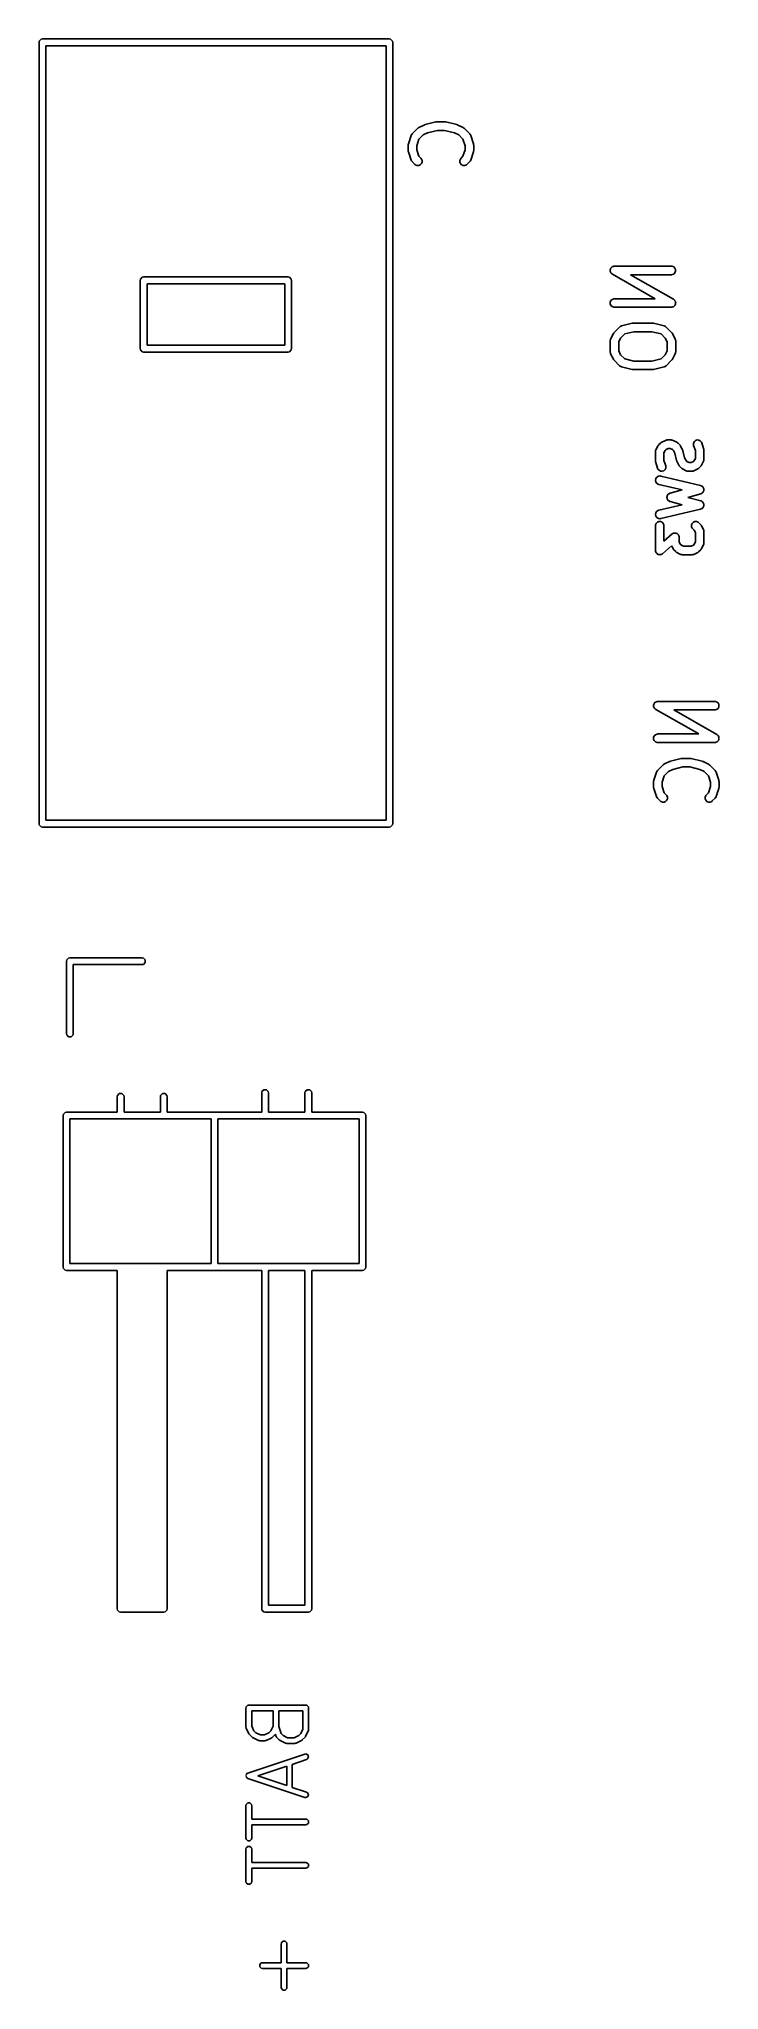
# Model space of a CAD drawing. Extents: x 4.03 to 6.47, y -4.92 to -3.33.
# Drawn here: x 6 to 6.471, y -4.682 to -3.333 of the extents above.
import ezdxf

# ---------------------------------------------------------------- set-up
doc = ezdxf.new("R2010")
doc.units = 0
doc.header["$MEASUREMENT"] = 0
doc.layers.add('BLACK', color=7, linetype='CONTINUOUS')

msp = doc.modelspace()

# ---------------------------------------------------------------- linework, layer by layer
at = {"layer": 'BLACK', "linetype": 'CONTINUOUS'}
for p, q in [((6.0005, -3.3355), (6.0006, -3.3346)), ((6.0005, -3.8755), (6.0005, -3.3355)), ((6.0006, -3.3346), (6.0019, -3.3333)), ((6.0019, -3.3333), (6.0028, -3.3331)), ((6.0028, -3.3331), (6.2428, -3.3331)), ((6.0052, -3.3379), (6.0052, -3.8731)), ((6.2405, -3.3379), (6.0052, -3.3379)), ((6.2405, -3.8731), (6.2405, -3.3379)), ((6.2428, -3.3331), (6.2437, -3.3333)), ((6.2437, -3.3333), (6.245, -3.3346)), ((6.245, -3.3346), (6.2452, -3.3355)), ((6.2452, -3.3355), (6.2452, -3.8755)), ((6.2583, -3.3992), (6.2586, -3.3987)), ((6.2586, -3.3987), (6.2624, -3.395)), ((6.2624, -3.395), (6.2626, -3.3948)), ((6.2626, -3.3948), (6.2626, -3.3947)), ((6.2626, -3.3947), (6.2627, -3.3947)), ((6.2627, -3.3947), (6.2628, -3.3946)), ((6.2628, -3.3946), (6.2629, -3.3946)), ((6.2629, -3.3946), (6.2631, -3.3944)), ((6.2631, -3.3944), (6.2669, -3.3926)), ((6.2692, -3.398), (6.2662, -3.3995)), ((6.2669, -3.3925), (6.2672, -3.3924)), ((6.2669, -3.3926), (6.2669, -3.3925)), ((6.2669, -3.3925), (6.2669, -3.3925)), ((6.2672, -3.3924), (6.2674, -3.3924)), ((6.2674, -3.3924), (6.2675, -3.3923)), ((6.2674, -3.3924), (6.2674, -3.3924)), ((6.2675, -3.3923), (6.275, -3.3905)), ((6.2761, -3.3963), (6.2692, -3.398)), ((6.275, -3.3905), (6.2751, -3.3904)), ((6.2751, -3.3904), (6.2751, -3.3904)), ((6.2751, -3.3904), (6.2753, -3.3904)), ((6.2753, -3.3904), (6.2756, -3.3904)), ((6.2756, -3.3904), (6.2756, -3.3904)), ((6.2756, -3.3904), (6.2757, -3.3904)), ((6.2757, -3.3904), (6.2813, -3.3904)), ((6.281, -3.3963), (6.2761, -3.3963)), ((6.2878, -3.398), (6.281, -3.3963)), ((6.2813, -3.3904), (6.2814, -3.3904)), ((6.2814, -3.3904), (6.2815, -3.3904)), ((6.2815, -3.3904), (6.2817, -3.3904)), ((6.2817, -3.3904), (6.2819, -3.3904)), ((6.2819, -3.3904), (6.2819, -3.3904)), ((6.2819, -3.3904), (6.282, -3.3905)), ((6.282, -3.3905), (6.2895, -3.3923)), ((6.2908, -3.3995), (6.2878, -3.398)), ((6.2895, -3.3923), (6.2896, -3.3924)), ((6.2896, -3.3924), (6.2896, -3.3924)), ((6.2896, -3.3924), (6.2898, -3.3924)), ((6.2898, -3.3924), (6.2901, -3.3925)), ((6.2901, -3.3925), (6.2901, -3.3925)), ((6.2901, -3.3925), (6.2901, -3.3926)), ((6.2901, -3.3926), (6.2939, -3.3944)), ((6.2939, -3.3944), (6.2941, -3.3946)), ((6.2941, -3.3946), (6.2942, -3.3946)), ((6.2942, -3.3946), (6.2943, -3.3947)), ((6.2943, -3.3947), (6.2944, -3.3947)), ((6.2944, -3.3947), (6.2944, -3.3948)), ((6.2944, -3.3948), (6.2947, -3.395)), ((6.2947, -3.395), (6.2984, -3.3987)), ((6.2984, -3.3987), (6.2988, -3.3992)), ((6.2559, -3.4059), (6.256, -3.4058)), ((6.2559, -3.406), (6.2559, -3.4059)), ((6.2559, -3.4061), (6.2559, -3.406)), ((6.2559, -3.4062), (6.2559, -3.4061)), ((6.2559, -3.4064), (6.2559, -3.4062)), ((6.2559, -3.4102), (6.2559, -3.4064)), ((6.2559, -3.4105), (6.2559, -3.4102)), ((6.2559, -3.4106), (6.2559, -3.4105)), ((6.2559, -3.4107), (6.2559, -3.4106)), ((6.2559, -3.4108), (6.2559, -3.4107)), ((6.256, -3.4108), (6.2559, -3.4108)), ((6.256, -3.4055), (6.2579, -3.3999)), ((6.256, -3.4058), (6.256, -3.4055)), ((6.256, -3.4111), (6.256, -3.4108)), ((6.2579, -3.4168), (6.256, -3.4111)), ((6.2579, -3.3999), (6.2581, -3.3994)), ((6.2581, -3.3994), (6.2582, -3.3993)), ((6.2582, -3.3993), (6.2583, -3.3992)), ((6.2633, -3.4024), (6.2618, -3.4069)), ((6.2618, -3.4069), (6.2618, -3.4097)), ((6.2618, -3.4097), (6.2633, -3.4142)), ((6.2662, -3.3995), (6.2633, -3.4024)), ((6.2937, -3.4024), (6.2908, -3.3995)), ((6.2952, -3.4069), (6.2937, -3.4024)), ((6.2937, -3.4142), (6.2952, -3.4097)), ((6.2952, -3.4097), (6.2952, -3.4069)), ((6.2988, -3.3992), (6.2988, -3.3993)), ((6.2988, -3.3993), (6.2989, -3.3994)), ((6.2989, -3.3994), (6.2991, -3.3999)), ((6.2991, -3.3999), (6.301, -3.4055)), ((6.301, -3.4111), (6.2991, -3.4168)), ((6.301, -3.4055), (6.3011, -3.4058)), ((6.3011, -3.4108), (6.301, -3.4111)), ((6.3011, -3.4058), (6.3011, -3.4059)), ((6.3011, -3.4059), (6.3011, -3.406)), ((6.3011, -3.406), (6.3011, -3.4061)), ((6.3011, -3.4061), (6.3011, -3.4062)), ((6.3011, -3.4062), (6.3012, -3.4064)), ((6.3012, -3.4102), (6.3011, -3.4105)), ((6.3011, -3.4105), (6.3011, -3.4106)), ((6.3011, -3.4106), (6.3011, -3.4107)), ((6.3011, -3.4107), (6.3011, -3.4108)), ((6.3011, -3.4108), (6.3011, -3.4108)), ((6.3012, -3.4064), (6.3012, -3.4102)), ((6.2581, -3.4173), (6.2579, -3.4168)), ((6.2582, -3.4174), (6.2581, -3.4173)), ((6.2583, -3.4175), (6.2582, -3.4174)), ((6.2586, -3.4179), (6.2583, -3.4175)), ((6.2605, -3.4198), (6.2586, -3.4179)), ((6.2609, -3.4202), (6.2605, -3.4198)), ((6.262, -3.4206), (6.2609, -3.4202)), ((6.2632, -3.4206), (6.262, -3.4206)), ((6.2642, -3.4202), (6.2632, -3.4206)), ((6.2633, -3.4142), (6.2647, -3.4156)), ((6.265, -3.4193), (6.2642, -3.4202)), ((6.2647, -3.4156), (6.265, -3.4161)), ((6.265, -3.4161), (6.2655, -3.4171)), ((6.2655, -3.4183), (6.265, -3.4193)), ((6.2655, -3.4171), (6.2655, -3.4183)), ((6.2916, -3.4171), (6.292, -3.4161)), ((6.2916, -3.4183), (6.2916, -3.4171)), ((6.292, -3.4193), (6.2916, -3.4183)), ((6.292, -3.4161), (6.2924, -3.4156)), ((6.2928, -3.4202), (6.292, -3.4193)), ((6.2924, -3.4156), (6.2937, -3.4142)), ((6.2939, -3.4206), (6.2928, -3.4202)), ((6.295, -3.4206), (6.2939, -3.4206)), ((6.2961, -3.4202), (6.295, -3.4206)), ((6.2965, -3.4198), (6.2961, -3.4202)), ((6.2984, -3.4179), (6.2965, -3.4198)), ((6.2988, -3.4175), (6.2984, -3.4179)), ((6.2989, -3.4173), (6.2988, -3.4174)), ((6.2988, -3.4174), (6.2988, -3.4175)), ((6.2991, -3.4168), (6.2989, -3.4173)), ((6.3956, -3.4926), (6.3957, -3.4924)), ((6.3956, -3.4929), (6.3956, -3.4926)), ((6.3956, -3.4933), (6.3956, -3.4929)), ((6.3957, -3.4922), (6.3959, -3.4919)), ((6.3957, -3.4924), (6.3957, -3.4922)), ((6.3959, -3.4919), (6.3961, -3.4915)), ((6.3961, -3.4915), (6.3962, -3.4914)), ((6.3962, -3.4914), (6.3963, -3.4912)), ((6.3963, -3.4912), (6.3966, -3.491)), ((6.3966, -3.491), (6.3969, -3.4907)), ((6.3969, -3.4907), (6.3971, -3.4906)), ((6.3971, -3.4906), (6.3972, -3.4905)), ((6.3972, -3.4905), (6.3976, -3.4904)), ((6.3976, -3.4904), (6.398, -3.4902)), ((6.398, -3.4902), (6.3983, -3.4902)), ((6.3983, -3.4902), (6.3983, -3.4902)), ((6.3983, -3.4902), (6.3984, -3.4902)), ((6.3984, -3.4902), (6.3985, -3.4902)), ((6.3985, -3.4902), (6.4379, -3.4902)), ((6.4379, -3.4902), (6.4385, -3.4902)), ((6.4385, -3.4902), (6.4395, -3.4907)), ((6.4395, -3.4907), (6.4404, -3.4915)), ((6.4404, -3.4915), (6.4408, -3.4926)), ((6.4408, -3.4926), (6.4408, -3.4937)), ((6.0705, -3.5), (6.0706, -3.4991)), ((6.0705, -3.5472), (6.0705, -3.5)), ((6.0706, -3.4991), (6.0719, -3.4978)), ((6.0719, -3.4978), (6.0728, -3.4976)), ((6.0728, -3.4976), (6.1728, -3.4976)), ((6.0752, -3.5024), (6.0752, -3.5449)), ((6.1705, -3.5024), (6.0752, -3.5024)), ((6.1705, -3.5449), (6.1705, -3.5024)), ((6.1728, -3.4976), (6.1737, -3.4978)), ((6.1737, -3.4978), (6.175, -3.4991)), ((6.175, -3.4991), (6.1752, -3.5)), ((6.1752, -3.5), (6.1752, -3.5472)), ((6.3956, -3.4935), (6.3956, -3.4933)), ((6.3956, -3.4937), (6.3956, -3.4935)), ((6.3958, -3.4941), (6.3956, -3.4937)), ((6.3959, -3.4944), (6.3958, -3.4941)), ((6.396, -3.4946), (6.3959, -3.4944)), ((6.3961, -3.4948), (6.396, -3.4946)), ((6.3964, -3.495), (6.3961, -3.4948)), ((6.3966, -3.4954), (6.3964, -3.495)), ((6.3968, -3.4955), (6.3966, -3.4954)), ((6.3969, -3.4956), (6.3968, -3.4955)), ((6.3971, -3.4957), (6.3969, -3.4956)), ((6.3969, -3.4956), (6.3969, -3.4956)), ((6.4268, -3.5127), (6.3971, -3.4957)), ((6.4379, -3.4961), (6.4097, -3.4961)), ((6.4097, -3.4961), (6.4394, -3.5131)), ((6.4385, -3.496), (6.4379, -3.4961)), ((6.4395, -3.4956), (6.4385, -3.496)), ((6.4404, -3.4948), (6.4395, -3.4956)), ((6.4408, -3.4937), (6.4404, -3.4948)), ((6.3956, -3.5151), (6.3961, -3.514)), ((6.3956, -3.5162), (6.3956, -3.5151)), ((6.3961, -3.5173), (6.3956, -3.5162)), ((6.3961, -3.514), (6.3969, -3.5132)), ((6.3969, -3.5181), (6.3961, -3.5173)), ((6.3969, -3.5132), (6.398, -3.5127)), ((6.398, -3.5185), (6.3969, -3.5181)), ((6.398, -3.5127), (6.3985, -3.5127)), ((6.3985, -3.5186), (6.398, -3.5185)), ((6.3985, -3.5127), (6.4268, -3.5127)), ((6.4379, -3.5186), (6.3985, -3.5186)), ((6.4381, -3.5186), (6.4379, -3.5186)), ((6.4382, -3.5186), (6.4381, -3.5186)), ((6.4381, -3.5186), (6.4381, -3.5186)), ((6.4385, -3.5185), (6.4382, -3.5186)), ((6.4388, -3.5184), (6.4385, -3.5185)), ((6.4392, -3.5183), (6.4388, -3.5184)), ((6.4394, -3.5182), (6.4392, -3.5183)), ((6.4394, -3.5131), (6.4395, -3.5131)), ((6.4395, -3.5181), (6.4394, -3.5182)), ((6.4395, -3.5131), (6.4395, -3.5132)), ((6.4395, -3.5132), (6.4396, -3.5132)), ((6.4398, -3.5178), (6.4395, -3.5181)), ((6.4396, -3.5132), (6.4398, -3.5134)), ((6.4398, -3.5134), (6.4401, -3.5137)), ((6.4401, -3.5176), (6.4398, -3.5178)), ((6.4401, -3.5137), (6.4404, -3.514)), ((6.4402, -3.5174), (6.4401, -3.5176)), ((6.4404, -3.5173), (6.4402, -3.5174)), ((6.4404, -3.514), (6.4404, -3.5142)), ((6.4404, -3.5142), (6.4405, -3.5143)), ((6.4405, -3.5169), (6.4404, -3.5173)), ((6.4405, -3.5143), (6.4407, -3.5147)), ((6.4407, -3.5166), (6.4405, -3.5169)), ((6.4407, -3.5147), (6.4408, -3.5151)), ((6.4408, -3.5162), (6.4407, -3.5164)), ((6.4407, -3.5164), (6.4407, -3.5166)), ((6.4408, -3.5151), (6.4408, -3.5152)), ((6.4408, -3.5152), (6.4409, -3.5154)), ((6.4409, -3.5154), (6.4408, -3.5158)), ((6.4408, -3.5158), (6.4408, -3.5162)), ((6.3983, -3.536), (6.4021, -3.5323)), ((6.4021, -3.5323), (6.4025, -3.5319)), ((6.4025, -3.5319), (6.4027, -3.5318)), ((6.4027, -3.5318), (6.4029, -3.5317)), ((6.4029, -3.5317), (6.4034, -3.5315)), ((6.4034, -3.5315), (6.4109, -3.5296)), ((6.4109, -3.5296), (6.411, -3.5296)), ((6.411, -3.5296), (6.4111, -3.5296)), ((6.4111, -3.5296), (6.4113, -3.5296)), ((6.4113, -3.5296), (6.4115, -3.5295)), ((6.4115, -3.5295), (6.4116, -3.5296)), ((6.4116, -3.5296), (6.4117, -3.5295)), ((6.4117, -3.5295), (6.4248, -3.5295)), ((6.4248, -3.5295), (6.4249, -3.5296)), ((6.4249, -3.5296), (6.4249, -3.5295)), ((6.4249, -3.5295), (6.4251, -3.5296)), ((6.4251, -3.5296), (6.4254, -3.5296)), ((6.4254, -3.5296), (6.4254, -3.5296)), ((6.4254, -3.5296), (6.4255, -3.5296)), ((6.4255, -3.5296), (6.433, -3.5315)), ((6.433, -3.5315), (6.4335, -3.5317)), ((6.4335, -3.5317), (6.4337, -3.5318)), ((6.4337, -3.5318), (6.4339, -3.5319)), ((6.4339, -3.5319), (6.4344, -3.5323)), ((6.4344, -3.5323), (6.4381, -3.536)), ((6.0752, -3.5449), (6.1705, -3.5449)), ((6.3956, -3.5413), (6.3957, -3.5412)), ((6.3956, -3.5419), (6.3956, -3.5413)), ((6.3956, -3.5494), (6.3956, -3.5419)), ((6.3957, -3.5411), (6.3959, -3.5406)), ((6.3957, -3.5412), (6.3957, -3.5411)), ((6.3959, -3.5406), (6.3978, -3.5368)), ((6.3978, -3.5368), (6.3979, -3.5366)), ((6.3979, -3.5366), (6.398, -3.5365)), ((6.398, -3.5364), (6.3981, -3.5363)), ((6.398, -3.5365), (6.398, -3.5364)), ((6.3981, -3.5363), (6.3983, -3.536)), ((6.3981, -3.5363), (6.3981, -3.5363)), ((6.4028, -3.5399), (6.4015, -3.5426)), ((6.4015, -3.5426), (6.4015, -3.5487)), ((6.4057, -3.537), (6.4028, -3.5399)), ((6.412, -3.5355), (6.4057, -3.537)), ((6.4244, -3.5355), (6.412, -3.5355)), ((6.4308, -3.537), (6.4244, -3.5355)), ((6.4336, -3.5399), (6.4308, -3.537)), ((6.435, -3.5426), (6.4336, -3.5399)), ((6.435, -3.5487), (6.435, -3.5426)), ((6.4381, -3.536), (6.4383, -3.5363)), ((6.4383, -3.5363), (6.4384, -3.5363)), ((6.4384, -3.5363), (6.4384, -3.5364)), ((6.4384, -3.5364), (6.4385, -3.5365)), ((6.4385, -3.5365), (6.4385, -3.5366)), ((6.4385, -3.5366), (6.4387, -3.5368)), ((6.4387, -3.5368), (6.4405, -3.5406)), ((6.4405, -3.5406), (6.4408, -3.5411)), ((6.4408, -3.5411), (6.4408, -3.5412)), ((6.4408, -3.5412), (6.4408, -3.5413)), ((6.4408, -3.5413), (6.4409, -3.5419)), ((6.4409, -3.5419), (6.4409, -3.5494)), ((6.0706, -3.5481), (6.0705, -3.5472)), ((6.0719, -3.5494), (6.0706, -3.5481)), ((6.0728, -3.5496), (6.0719, -3.5494)), ((6.1728, -3.5496), (6.0728, -3.5496)), ((6.1737, -3.5494), (6.1728, -3.5496)), ((6.175, -3.5481), (6.1737, -3.5494)), ((6.1752, -3.5472), (6.175, -3.5481)), ((6.3956, -3.5499), (6.3956, -3.5494)), ((6.3957, -3.55), (6.3956, -3.5499)), ((6.3957, -3.5502), (6.3957, -3.55)), ((6.3959, -3.5507), (6.3957, -3.5502)), ((6.3978, -3.5544), (6.3959, -3.5507)), ((6.3979, -3.5547), (6.3978, -3.5544)), ((6.398, -3.5548), (6.3979, -3.5547)), ((6.3981, -3.5549), (6.398, -3.5548)), ((6.398, -3.5548), (6.398, -3.5548)), ((6.3981, -3.555), (6.3981, -3.5549)), ((6.3983, -3.5552), (6.3981, -3.555)), ((6.4021, -3.559), (6.3983, -3.5552)), ((6.4015, -3.5487), (6.4028, -3.5514)), ((6.4025, -3.5593), (6.4021, -3.559)), ((6.4027, -3.5594), (6.4025, -3.5593)), ((6.4029, -3.5595), (6.4027, -3.5594)), ((6.4028, -3.5514), (6.4057, -3.5542)), ((6.4034, -3.5597), (6.4029, -3.5595)), ((6.4109, -3.5616), (6.4034, -3.5597)), ((6.4057, -3.5542), (6.412, -3.5558)), ((6.412, -3.5558), (6.4244, -3.5558)), ((6.4244, -3.5558), (6.4308, -3.5542)), ((6.433, -3.5597), (6.4255, -3.5616)), ((6.4308, -3.5542), (6.4336, -3.5514)), ((6.4335, -3.5595), (6.433, -3.5597)), ((6.4337, -3.5594), (6.4335, -3.5595)), ((6.4336, -3.5514), (6.435, -3.5487)), ((6.4339, -3.5593), (6.4337, -3.5594)), ((6.4344, -3.559), (6.4339, -3.5593)), ((6.4381, -3.5552), (6.4344, -3.559)), ((6.4383, -3.555), (6.4381, -3.5552)), ((6.4384, -3.5549), (6.4383, -3.555)), ((6.4385, -3.5548), (6.4384, -3.5548)), ((6.4384, -3.5548), (6.4384, -3.5549)), ((6.4387, -3.5544), (6.4385, -3.5547)), ((6.4385, -3.5547), (6.4385, -3.5548)), ((6.4405, -3.5507), (6.4387, -3.5544)), ((6.4408, -3.5502), (6.4405, -3.5507)), ((6.4409, -3.5494), (6.4408, -3.5499)), ((6.4408, -3.5499), (6.4408, -3.55)), ((6.4408, -3.55), (6.4408, -3.5502)), ((6.411, -3.5616), (6.4109, -3.5616)), ((6.4111, -3.5616), (6.411, -3.5616)), ((6.4113, -3.5617), (6.4111, -3.5616)), ((6.4115, -3.5617), (6.4113, -3.5617)), ((6.4116, -3.5617), (6.4115, -3.5617)), ((6.4117, -3.5617), (6.4116, -3.5617)), ((6.4248, -3.5617), (6.4117, -3.5617)), ((6.4249, -3.5617), (6.4248, -3.5617)), ((6.4251, -3.5617), (6.4249, -3.5617)), ((6.4249, -3.5617), (6.4249, -3.5617)), ((6.4254, -3.5616), (6.4251, -3.5617)), ((6.4255, -3.5616), (6.4254, -3.5616)), ((6.4254, -3.5616), (6.4254, -3.5616)), ((6.4272, -3.6172), (6.4286, -3.6146)), ((6.4286, -3.6146), (6.4287, -3.6143)), ((6.4287, -3.6143), (6.4287, -3.6142)), ((6.4287, -3.6142), (6.4288, -3.6142)), ((6.4288, -3.6142), (6.4289, -3.6141)), ((6.4289, -3.614), (6.4291, -3.6138)), ((6.4289, -3.6141), (6.4289, -3.614)), ((6.4291, -3.6138), (6.4304, -3.6125)), ((6.4304, -3.6125), (6.4306, -3.6123)), ((6.4306, -3.6123), (6.4307, -3.6122)), ((6.4307, -3.6122), (6.4308, -3.6122)), ((6.4308, -3.6122), (6.4309, -3.6121)), ((6.4309, -3.6121), (6.4312, -3.6119)), ((6.4309, -3.6121), (6.4309, -3.6121)), ((6.4312, -3.6119), (6.4338, -3.6106)), ((6.4338, -3.6106), (6.4344, -3.6104)), ((6.4344, -3.6104), (6.4345, -3.6104)), ((6.4345, -3.6104), (6.4346, -3.6104)), ((6.4346, -3.6104), (6.4351, -3.6103)), ((6.4351, -3.6103), (6.4378, -3.6103)), ((6.4378, -3.6103), (6.4383, -3.6104)), ((6.4383, -3.6104), (6.4384, -3.6104)), ((6.4384, -3.6104), (6.4385, -3.6104)), ((6.4385, -3.6104), (6.4391, -3.6106)), ((6.4391, -3.6106), (6.4417, -3.6119)), ((6.4417, -3.6119), (6.442, -3.6121)), ((6.442, -3.6121), (6.442, -3.6121)), ((6.442, -3.6121), (6.4421, -3.6122)), ((6.4421, -3.6122), (6.4422, -3.6122)), ((6.4422, -3.6122), (6.4422, -3.6123)), ((6.4422, -3.6123), (6.4425, -3.6125)), ((6.4425, -3.6125), (6.4438, -3.6138)), ((6.4438, -3.6138), (6.444, -3.614)), ((6.444, -3.614), (6.444, -3.6141)), ((6.444, -3.6141), (6.4441, -3.6142)), ((6.4441, -3.6142), (6.4441, -3.6142)), ((6.4441, -3.6142), (6.4442, -3.6143)), ((6.4442, -3.6143), (6.4443, -3.6146)), ((6.4443, -3.6146), (6.4456, -3.6172)), ((6.4532, -3.6136), (6.4533, -3.6125)), ((6.4533, -3.6142), (6.4532, -3.6136)), ((6.4533, -3.6125), (6.4538, -3.6114)), ((6.4545, -3.6177), (6.4533, -3.6142)), ((6.4538, -3.6114), (6.4547, -3.6107)), ((6.4547, -3.6107), (6.4558, -3.6103)), ((6.4558, -3.6103), (6.4569, -3.6104)), ((6.4569, -3.6104), (6.4579, -3.6109)), ((6.4579, -3.6109), (6.4587, -3.6118)), ((6.4587, -3.6118), (6.4589, -3.6123)), ((6.4589, -3.6123), (6.4602, -3.6163)), ((6.4269, -3.6185), (6.427, -3.6179)), ((6.4269, -3.6251), (6.4269, -3.6185)), ((6.427, -3.6254), (6.4269, -3.6251)), ((6.427, -3.6177), (6.4272, -3.6172)), ((6.427, -3.6178), (6.427, -3.6177)), ((6.427, -3.6179), (6.427, -3.6178)), ((6.427, -3.6255), (6.427, -3.6254)), ((6.427, -3.6254), (6.427, -3.6254)), ((6.427, -3.6256), (6.427, -3.6255)), ((6.427, -3.6257), (6.427, -3.6256)), ((6.4271, -3.626), (6.427, -3.6257)), ((6.4284, -3.6299), (6.4271, -3.626)), ((6.4336, -3.6176), (6.4328, -3.6192)), ((6.4328, -3.6192), (6.4328, -3.6246)), ((6.4328, -3.6246), (6.434, -3.6281)), ((6.4343, -3.617), (6.4336, -3.6176)), ((6.434, -3.6281), (6.4341, -3.6286)), ((6.4358, -3.6162), (6.4343, -3.617)), ((6.4371, -3.6162), (6.4358, -3.6162)), ((6.4386, -3.617), (6.4371, -3.6162)), ((6.4393, -3.6176), (6.4386, -3.617)), ((6.4402, -3.6195), (6.4393, -3.6176)), ((6.4415, -3.6245), (6.4402, -3.6195)), ((6.4416, -3.6248), (6.4415, -3.6245)), ((6.4415, -3.6245), (6.4415, -3.6245)), ((6.4415, -3.6245), (6.4415, -3.6245)), ((6.4416, -3.625), (6.4416, -3.6248)), ((6.4417, -3.625), (6.4416, -3.625)), ((6.4417, -3.6251), (6.4417, -3.625)), ((6.443, -3.6277), (6.4417, -3.6251)), ((6.4431, -3.6279), (6.443, -3.6277)), ((6.4432, -3.628), (6.4431, -3.6279)), ((6.4432, -3.6281), (6.4432, -3.628)), ((6.4456, -3.6172), (6.4457, -3.6172)), ((6.4457, -3.6172), (6.4457, -3.6172)), ((6.4457, -3.6172), (6.4458, -3.6175)), ((6.4458, -3.6175), (6.4459, -3.6177)), ((6.4459, -3.6177), (6.4459, -3.6177)), ((6.4459, -3.6177), (6.4459, -3.6178)), ((6.4459, -3.6178), (6.4471, -3.6227)), ((6.4471, -3.6227), (6.4481, -3.6246)), ((6.4481, -3.6246), (6.4487, -3.6253)), ((6.4487, -3.6253), (6.4503, -3.626)), ((6.4503, -3.626), (6.4515, -3.626)), ((6.4515, -3.626), (6.4531, -3.6253)), ((6.4531, -3.6253), (6.4537, -3.6246)), ((6.4537, -3.6246), (6.4545, -3.6231)), ((6.4545, -3.6231), (6.4545, -3.6177)), ((6.4586, -3.628), (6.4585, -3.6281)), ((6.4588, -3.6277), (6.4586, -3.6279)), ((6.4586, -3.6279), (6.4586, -3.628)), ((6.4601, -3.6251), (6.4588, -3.6277)), ((6.4603, -3.6245), (6.4601, -3.6251)), ((6.4602, -3.6163), (6.4603, -3.6165)), ((6.4603, -3.6165), (6.4603, -3.6166)), ((6.4603, -3.6166), (6.4603, -3.6167)), ((6.4603, -3.6167), (6.4604, -3.6168)), ((6.4604, -3.6238), (6.4603, -3.6243)), ((6.4603, -3.6243), (6.4603, -3.6244)), ((6.4603, -3.6244), (6.4603, -3.6245)), ((6.4604, -3.6168), (6.4604, -3.6169)), ((6.4604, -3.6169), (6.4604, -3.6172)), ((6.4604, -3.6172), (6.4604, -3.6238)), ((6.4269, -3.6381), (6.4272, -3.637)), ((6.4271, -3.6392), (6.4269, -3.6381)), ((6.4277, -3.6402), (6.4271, -3.6392)), ((6.4272, -3.637), (6.4279, -3.636)), ((6.4287, -3.6409), (6.4277, -3.6402)), ((6.4279, -3.636), (6.4289, -3.6354)), ((6.4286, -3.6305), (6.4284, -3.6299)), ((6.4294, -3.6313), (6.4286, -3.6305)), ((6.4292, -3.6411), (6.4287, -3.6409)), ((6.4289, -3.6354), (6.43, -3.6352)), ((6.4454, -3.6449), (6.4292, -3.6411)), ((6.4304, -3.6319), (6.4294, -3.6313)), ((6.43, -3.6352), (6.4306, -3.6353)), ((6.4316, -3.6319), (6.4304, -3.6319)), ((6.4306, -3.6353), (6.4581, -3.6419)), ((6.4327, -3.6316), (6.4316, -3.6319)), ((6.4335, -3.6308), (6.4327, -3.6316)), ((6.434, -3.6298), (6.4335, -3.6308)), ((6.4341, -3.6286), (6.434, -3.6298)), ((6.4433, -3.6282), (6.4432, -3.6281)), ((6.4434, -3.6282), (6.4433, -3.6282)), ((6.4435, -3.6285), (6.4434, -3.6282)), ((6.4449, -3.6298), (6.4435, -3.6285)), ((6.4451, -3.63), (6.4449, -3.6298)), ((6.4452, -3.6301), (6.4451, -3.63)), ((6.4451, -3.63), (6.4451, -3.63)), ((6.4453, -3.6301), (6.4452, -3.6301)), ((6.4454, -3.6302), (6.4453, -3.6301)), ((6.4456, -3.6303), (6.4454, -3.6302)), ((6.4482, -3.6316), (6.4456, -3.6303)), ((6.4488, -3.6319), (6.4482, -3.6316)), ((6.4489, -3.6319), (6.4488, -3.6319)), ((6.449, -3.6319), (6.4489, -3.6319)), ((6.4496, -3.632), (6.449, -3.6319)), ((6.4522, -3.632), (6.4496, -3.632)), ((6.4528, -3.6319), (6.4522, -3.632)), ((6.4529, -3.6319), (6.4528, -3.6319)), ((6.453, -3.6319), (6.4529, -3.6319)), ((6.4535, -3.6316), (6.453, -3.6319)), ((6.4561, -3.6303), (6.4535, -3.6316)), ((6.4564, -3.6302), (6.4561, -3.6303)), ((6.4565, -3.6301), (6.4564, -3.6302)), ((6.4566, -3.63), (6.4565, -3.6301)), ((6.4565, -3.6301), (6.4565, -3.6301)), ((6.4567, -3.63), (6.4566, -3.63)), ((6.4569, -3.6298), (6.4567, -3.63)), ((6.4582, -3.6285), (6.4569, -3.6298)), ((6.4584, -3.6282), (6.4582, -3.6285)), ((6.4585, -3.6282), (6.4584, -3.6282)), ((6.4585, -3.6281), (6.4585, -3.6282)), ((6.4348, -3.6498), (6.4349, -3.6494)), ((6.4348, -3.65), (6.4348, -3.6498)), ((6.4348, -3.6502), (6.4348, -3.65)), ((6.4349, -3.6506), (6.4348, -3.6502)), ((6.4349, -3.6494), (6.435, -3.649)), ((6.435, -3.651), (6.4349, -3.6506)), ((6.435, -3.649), (6.4351, -3.6489)), ((6.4351, -3.6511), (6.435, -3.651)), ((6.4351, -3.6487), (6.4353, -3.6484)), ((6.4351, -3.6489), (6.4351, -3.6487)), ((6.4351, -3.6513), (6.4351, -3.6511)), ((6.4353, -3.6516), (6.4351, -3.6513)), ((6.4353, -3.6484), (6.4355, -3.6481)), ((6.4355, -3.6519), (6.4353, -3.6516)), ((6.4355, -3.6481), (6.4357, -3.6479)), ((6.4357, -3.6521), (6.4355, -3.6519)), ((6.4357, -3.6479), (6.4358, -3.6478)), ((6.4358, -3.6522), (6.4357, -3.6521)), ((6.4358, -3.6478), (6.4361, -3.6476)), ((6.4361, -3.6524), (6.4358, -3.6522)), ((6.4361, -3.6476), (6.4365, -3.6474)), ((6.4365, -3.6526), (6.4361, -3.6524)), ((6.4365, -3.6474), (6.4367, -3.6472)), ((6.4367, -3.6528), (6.4365, -3.6526)), ((6.4367, -3.6472), (6.4368, -3.6472)), ((6.4368, -3.6528), (6.4367, -3.6528)), ((6.4368, -3.6472), (6.4369, -3.6472)), ((6.4369, -3.6528), (6.4368, -3.6528)), ((6.4369, -3.6472), (6.437, -3.6471)), ((6.437, -3.6529), (6.4369, -3.6528)), ((6.437, -3.6471), (6.4454, -3.6449)), ((6.4454, -3.6551), (6.437, -3.6529)), ((6.4582, -3.6476), (6.4492, -3.65)), ((6.4492, -3.65), (6.4582, -3.6524)), ((6.4581, -3.6419), (6.4583, -3.6419)), ((6.4584, -3.6475), (6.4582, -3.6476)), ((6.4582, -3.6524), (6.4584, -3.6525)), ((6.4583, -3.6419), (6.4584, -3.642)), ((6.4584, -3.642), (6.4585, -3.642)), ((6.4585, -3.6475), (6.4584, -3.6475)), ((6.4584, -3.6525), (6.4585, -3.6525)), ((6.4585, -3.642), (6.4587, -3.6421)), ((6.4587, -3.6474), (6.4585, -3.6475)), ((6.4585, -3.6475), (6.4585, -3.6475)), ((6.4585, -3.6525), (6.4585, -3.6525)), ((6.4585, -3.6525), (6.4587, -3.6526)), ((6.4587, -3.6421), (6.459, -3.6423)), ((6.4591, -3.6471), (6.4587, -3.6474)), ((6.4587, -3.6526), (6.4591, -3.6529)), ((6.459, -3.6423), (6.4594, -3.6425)), ((6.4595, -3.6469), (6.4591, -3.6471)), ((6.4591, -3.6529), (6.4595, -3.6531)), ((6.4594, -3.6425), (6.4595, -3.6427)), ((6.4595, -3.6427), (6.4596, -3.6427)), ((6.4597, -3.6467), (6.4595, -3.6468)), ((6.4595, -3.6468), (6.4595, -3.6469)), ((6.4595, -3.6531), (6.4595, -3.6532)), ((6.4595, -3.6532), (6.4597, -3.6533)), ((6.4596, -3.6427), (6.4598, -3.6431)), ((6.4599, -3.6463), (6.4597, -3.6467)), ((6.4597, -3.6533), (6.4599, -3.6537)), ((6.4598, -3.6431), (6.4601, -3.6434)), ((6.4601, -3.646), (6.4599, -3.6463)), ((6.4599, -3.6537), (6.4601, -3.654)), ((6.4601, -3.6434), (6.4601, -3.6436)), ((6.4601, -3.6436), (6.4602, -3.6437)), ((6.4602, -3.6458), (6.4601, -3.646)), ((6.4601, -3.654), (6.4602, -3.6542)), ((6.4602, -3.6437), (6.4603, -3.6441)), ((6.4603, -3.6453), (6.4602, -3.6457)), ((6.4602, -3.6457), (6.4602, -3.6458)), ((6.4602, -3.6542), (6.4602, -3.6543)), ((6.4602, -3.6543), (6.4603, -3.6547)), ((6.4603, -3.6441), (6.4604, -3.6446)), ((6.4604, -3.6449), (6.4603, -3.6453)), ((6.4603, -3.6547), (6.4604, -3.6551)), ((6.4604, -3.6446), (6.4604, -3.6447)), ((6.4604, -3.6447), (6.4604, -3.6449)), ((6.4269, -3.6619), (6.4271, -3.6608)), ((6.4272, -3.663), (6.4269, -3.6619)), ((6.427, -3.6691), (6.4274, -3.668)), ((6.4271, -3.6608), (6.4277, -3.6598)), ((6.4279, -3.664), (6.4272, -3.663)), ((6.4274, -3.668), (6.4282, -3.6672)), ((6.4277, -3.6598), (6.4287, -3.6591)), ((6.4289, -3.6646), (6.4279, -3.664)), ((6.4282, -3.6672), (6.4293, -3.6668)), ((6.4287, -3.6591), (6.4292, -3.6589)), ((6.43, -3.6648), (6.4289, -3.6646)), ((6.4292, -3.6589), (6.4454, -3.6551)), ((6.4293, -3.6668), (6.4305, -3.6668)), ((6.4306, -3.6647), (6.43, -3.6648)), ((6.4305, -3.6668), (6.4315, -3.6672)), ((6.4581, -3.6581), (6.4306, -3.6647)), ((6.4315, -3.6672), (6.4323, -3.668)), ((6.4323, -3.668), (6.4328, -3.6691)), ((6.4519, -3.6691), (6.4524, -3.668)), ((6.4524, -3.668), (6.4532, -3.6672)), ((6.4532, -3.6672), (6.4542, -3.6668)), ((6.4542, -3.6668), (6.4554, -3.6668)), ((6.4554, -3.6668), (6.4565, -3.6672)), ((6.4565, -3.6672), (6.4569, -3.6676)), ((6.4569, -3.6676), (6.4582, -3.6689)), ((6.4583, -3.6581), (6.4581, -3.6581)), ((6.4584, -3.658), (6.4583, -3.6581)), ((6.4585, -3.658), (6.4584, -3.658)), ((6.4587, -3.6579), (6.4585, -3.658)), ((6.459, -3.6577), (6.4587, -3.6579)), ((6.4594, -3.6575), (6.459, -3.6577)), ((6.4595, -3.6573), (6.4594, -3.6575)), ((6.4596, -3.6573), (6.4595, -3.6573)), ((6.4598, -3.6569), (6.4596, -3.6573)), ((6.4601, -3.6566), (6.4598, -3.6569)), ((6.4602, -3.6563), (6.4601, -3.6564)), ((6.4601, -3.6564), (6.4601, -3.6566)), ((6.4603, -3.6559), (6.4602, -3.6563)), ((6.4604, -3.6554), (6.4603, -3.6559)), ((6.4604, -3.6551), (6.4604, -3.6553)), ((6.4604, -3.6553), (6.4604, -3.6554)), ((6.4269, -3.6697), (6.427, -3.6691)), ((6.4269, -3.6867), (6.4269, -3.6697)), ((6.4328, -3.6691), (6.4328, -3.6697)), ((6.4328, -3.6697), (6.4328, -3.6802)), ((6.4328, -3.6802), (6.4384, -3.6753)), ((6.4384, -3.6753), (6.4387, -3.6752)), ((6.4387, -3.6752), (6.4387, -3.6751)), ((6.4387, -3.6751), (6.4388, -3.6751)), ((6.4388, -3.6751), (6.4389, -3.675)), ((6.4389, -3.675), (6.4394, -3.6748)), ((6.4394, -3.6748), (6.4398, -3.6747)), ((6.4398, -3.6747), (6.4399, -3.6747)), ((6.4399, -3.6747), (6.44, -3.6746)), ((6.44, -3.6746), (6.4405, -3.6747)), ((6.4405, -3.6747), (6.441, -3.6747)), ((6.441, -3.6747), (6.441, -3.6747)), ((6.441, -3.6747), (6.4411, -3.6747)), ((6.4411, -3.6747), (6.4416, -3.6749)), ((6.4416, -3.6749), (6.442, -3.6751)), ((6.442, -3.6751), (6.4421, -3.6752)), ((6.4421, -3.6752), (6.4422, -3.6752)), ((6.4422, -3.6752), (6.4425, -3.6756)), ((6.4425, -3.6756), (6.4428, -3.6759)), ((6.4428, -3.6759), (6.4429, -3.676)), ((6.4429, -3.676), (6.4429, -3.6761)), ((6.4429, -3.6761), (6.4431, -3.6765)), ((6.4431, -3.6765), (6.4433, -3.677)), ((6.4433, -3.677), (6.4433, -3.6771)), ((6.4433, -3.6771), (6.4433, -3.6772)), ((6.4433, -3.6772), (6.4433, -3.6773)), ((6.4433, -3.6773), (6.4433, -3.6776)), ((6.4433, -3.6776), (6.4433, -3.6808)), ((6.4433, -3.6808), (6.4441, -3.6824)), ((6.4519, -3.6703), (6.4519, -3.6691)), ((6.4524, -3.6713), (6.4519, -3.6703)), ((6.4527, -3.6718), (6.4524, -3.6713)), ((6.4537, -3.6727), (6.4527, -3.6718)), ((6.4545, -3.6743), (6.4537, -3.6727)), ((6.4537, -3.6824), (6.4545, -3.6808)), ((6.4545, -3.6808), (6.4545, -3.6743)), ((6.4582, -3.6689), (6.4584, -3.6691)), ((6.4584, -3.6691), (6.4585, -3.6692)), ((6.4585, -3.6692), (6.4585, -3.6693)), ((6.4585, -3.6693), (6.4586, -3.6694)), ((6.4586, -3.6694), (6.4586, -3.6694)), ((6.4586, -3.6694), (6.4588, -3.6697)), ((6.4588, -3.6697), (6.4601, -3.6723)), ((6.4601, -3.6723), (6.4603, -3.6728)), ((6.4603, -3.6728), (6.4603, -3.6729)), ((6.4603, -3.6729), (6.4603, -3.673)), ((6.4603, -3.673), (6.4604, -3.6736)), ((6.4604, -3.6815), (6.4603, -3.6821)), ((6.4604, -3.6736), (6.4604, -3.6815)), ((6.427, -3.6871), (6.4269, -3.6867)), ((6.427, -3.6872), (6.427, -3.6871)), ((6.427, -3.6871), (6.427, -3.6871)), ((6.427, -3.6873), (6.427, -3.6872)), ((6.4272, -3.6878), (6.427, -3.6873)), ((6.4273, -3.6882), (6.4272, -3.6878)), ((6.4274, -3.6883), (6.4273, -3.6882)), ((6.4274, -3.6884), (6.4274, -3.6883)), ((6.4278, -3.6887), (6.4274, -3.6884)), ((6.4281, -3.6891), (6.4278, -3.6887)), ((6.4282, -3.6891), (6.4281, -3.6891)), ((6.4282, -3.6892), (6.4282, -3.6891)), ((6.4287, -3.6894), (6.4282, -3.6892)), ((6.4291, -3.6896), (6.4287, -3.6894)), ((6.4292, -3.6896), (6.4291, -3.6896)), ((6.4293, -3.6896), (6.4292, -3.6896)), ((6.4298, -3.6896), (6.4293, -3.6896)), ((6.4303, -3.6897), (6.4298, -3.6896)), ((6.4304, -3.6896), (6.4303, -3.6897)), ((6.4305, -3.6896), (6.4304, -3.6896)), ((6.4309, -3.6895), (6.4305, -3.6896)), ((6.4314, -3.6893), (6.4309, -3.6895)), ((6.4315, -3.6892), (6.4314, -3.6893)), ((6.4316, -3.6891), (6.4315, -3.6892)), ((6.4315, -3.6892), (6.4315, -3.6892)), ((6.4318, -3.689), (6.4316, -3.6891)), ((6.4381, -3.6835), (6.4318, -3.689)), ((6.4391, -3.6854), (6.4381, -3.6835)), ((6.4392, -3.6857), (6.4391, -3.6854)), ((6.4392, -3.6858), (6.4392, -3.6857)), ((6.4393, -3.6858), (6.4392, -3.6858)), ((6.4394, -3.6859), (6.4393, -3.6858)), ((6.4394, -3.686), (6.4394, -3.6859)), ((6.4396, -3.6862), (6.4394, -3.686)), ((6.4409, -3.6875), (6.4396, -3.6862)), ((6.4411, -3.6877), (6.4409, -3.6875)), ((6.4412, -3.6878), (6.4411, -3.6877)), ((6.4413, -3.6878), (6.4412, -3.6878)), ((6.4414, -3.6879), (6.4413, -3.6878)), ((6.4417, -3.6881), (6.4414, -3.6879)), ((6.4414, -3.6879), (6.4414, -3.6879)), ((6.4443, -3.6894), (6.4417, -3.6881)), ((6.4441, -3.6824), (6.4448, -3.683)), ((6.4449, -3.6896), (6.4443, -3.6894)), ((6.4448, -3.683), (6.4463, -3.6838)), ((6.445, -3.6896), (6.4449, -3.6896)), ((6.4451, -3.6896), (6.445, -3.6896)), ((6.4456, -3.6897), (6.4451, -3.6896)), ((6.4522, -3.6897), (6.4456, -3.6897)), ((6.4463, -3.6838), (6.4515, -3.6838)), ((6.4515, -3.6838), (6.4531, -3.683)), ((6.4528, -3.6896), (6.4522, -3.6897)), ((6.4529, -3.6896), (6.4528, -3.6896)), ((6.453, -3.6896), (6.4529, -3.6896)), ((6.4535, -3.6894), (6.453, -3.6896)), ((6.4531, -3.683), (6.4537, -3.6824)), ((6.4561, -3.6881), (6.4535, -3.6894)), ((6.4564, -3.6879), (6.4561, -3.6881)), ((6.4565, -3.6879), (6.4564, -3.6879)), ((6.4566, -3.6878), (6.4565, -3.6878)), ((6.4565, -3.6878), (6.4565, -3.6879)), ((6.4567, -3.6877), (6.4566, -3.6878)), ((6.4569, -3.6875), (6.4567, -3.6877)), ((6.4582, -3.6862), (6.4569, -3.6875)), ((6.4584, -3.686), (6.4582, -3.6862)), ((6.4585, -3.6859), (6.4584, -3.686)), ((6.4586, -3.6858), (6.4585, -3.6858)), ((6.4585, -3.6858), (6.4585, -3.6859)), ((6.4588, -3.6854), (6.4586, -3.6857)), ((6.4586, -3.6857), (6.4586, -3.6858)), ((6.4601, -3.6828), (6.4588, -3.6854)), ((6.4603, -3.6823), (6.4601, -3.6828)), ((6.4603, -3.6821), (6.4603, -3.6822)), ((6.4603, -3.6822), (6.4603, -3.6823)), ((6.4256, -3.7935), (6.4257, -3.7933)), ((6.4256, -3.7939), (6.4256, -3.7935)), ((6.4256, -3.7943), (6.4256, -3.7939)), ((6.4256, -3.7945), (6.4256, -3.7943)), ((6.4256, -3.7946), (6.4256, -3.7945)), ((6.4258, -3.795), (6.4256, -3.7946)), ((6.4257, -3.7931), (6.4259, -3.7928)), ((6.4257, -3.7933), (6.4257, -3.7931)), ((6.4259, -3.7954), (6.4258, -3.795)), ((6.4259, -3.7928), (6.4261, -3.7924)), ((6.426, -3.7955), (6.4259, -3.7954)), ((6.4261, -3.7957), (6.426, -3.7955)), ((6.4261, -3.7924), (6.4262, -3.7923)), ((6.4264, -3.796), (6.4261, -3.7957)), ((6.4262, -3.7923), (6.4263, -3.7921)), ((6.4263, -3.7921), (6.4266, -3.7919)), ((6.4266, -3.7963), (6.4264, -3.796)), ((6.4266, -3.7919), (6.4269, -3.7916)), ((6.4268, -3.7965), (6.4266, -3.7963)), ((6.4269, -3.7965), (6.4268, -3.7965)), ((6.4269, -3.7916), (6.4271, -3.7915)), ((6.4271, -3.7966), (6.4269, -3.7965)), ((6.4269, -3.7965), (6.4269, -3.7965)), ((6.4271, -3.7915), (6.4272, -3.7914)), ((6.4568, -3.8136), (6.4271, -3.7966)), ((6.4272, -3.7914), (6.4276, -3.7913)), ((6.4276, -3.7913), (6.428, -3.7912)), ((6.428, -3.7912), (6.4283, -3.7911)), ((6.4283, -3.7911), (6.4283, -3.7911)), ((6.4283, -3.7911), (6.4284, -3.7911)), ((6.4284, -3.7911), (6.4285, -3.7911)), ((6.4285, -3.7911), (6.4679, -3.7911)), ((6.4679, -3.797), (6.4397, -3.797)), ((6.4397, -3.797), (6.4694, -3.814)), ((6.4679, -3.7911), (6.4685, -3.7912)), ((6.4685, -3.797), (6.4679, -3.797)), ((6.4685, -3.7912), (6.4695, -3.7916)), ((6.4695, -3.7965), (6.4685, -3.797)), ((6.4695, -3.7916), (6.4704, -3.7924)), ((6.4704, -3.7957), (6.4695, -3.7965)), ((6.4704, -3.7924), (6.4708, -3.7935)), ((6.4708, -3.7946), (6.4704, -3.7957)), ((6.4708, -3.7935), (6.4708, -3.7946)), ((6.4256, -3.816), (6.4261, -3.8149)), ((6.4256, -3.8171), (6.4256, -3.816)), ((6.4261, -3.8149), (6.4269, -3.8141)), ((6.4269, -3.8141), (6.428, -3.8137)), ((6.428, -3.8137), (6.4285, -3.8136)), ((6.4285, -3.8136), (6.4568, -3.8136)), ((6.4694, -3.814), (6.4695, -3.8141)), ((6.4695, -3.8141), (6.4695, -3.8141)), ((6.4695, -3.8141), (6.4696, -3.8142)), ((6.4696, -3.8142), (6.4698, -3.8143)), ((6.4698, -3.8143), (6.4701, -3.8146)), ((6.4701, -3.8146), (6.4704, -3.8149)), ((6.4704, -3.8149), (6.4704, -3.8151)), ((6.4704, -3.8151), (6.4705, -3.8152)), ((6.4705, -3.8152), (6.4707, -3.8156)), ((6.4707, -3.8156), (6.4708, -3.816)), ((6.4708, -3.816), (6.4708, -3.8162)), ((6.4708, -3.8162), (6.4709, -3.8164)), ((6.4709, -3.8164), (6.4708, -3.8167)), ((6.4708, -3.8167), (6.4708, -3.8171)), ((6.4261, -3.8182), (6.4256, -3.8171)), ((6.4269, -3.819), (6.4261, -3.8182)), ((6.428, -3.8195), (6.4269, -3.819)), ((6.4285, -3.8195), (6.428, -3.8195)), ((6.4679, -3.8195), (6.4285, -3.8195)), ((6.4681, -3.8195), (6.4679, -3.8195)), ((6.4682, -3.8195), (6.4681, -3.8195)), ((6.4681, -3.8195), (6.4681, -3.8195)), ((6.4685, -3.8195), (6.4682, -3.8195)), ((6.4688, -3.8193), (6.4685, -3.8195)), ((6.4692, -3.8192), (6.4688, -3.8193)), ((6.4694, -3.8191), (6.4692, -3.8192)), ((6.4695, -3.819), (6.4694, -3.8191)), ((6.4698, -3.8187), (6.4695, -3.819)), ((6.4701, -3.8185), (6.4698, -3.8187)), ((6.4702, -3.8183), (6.4701, -3.8185)), ((6.4704, -3.8182), (6.4702, -3.8183)), ((6.4705, -3.8178), (6.4704, -3.8182)), ((6.4707, -3.8175), (6.4705, -3.8178)), ((6.4708, -3.8171), (6.4707, -3.8173)), ((6.4707, -3.8173), (6.4707, -3.8175)), ((6.4257, -3.8456), (6.4276, -3.84)), ((6.4276, -3.84), (6.4278, -3.8395)), ((6.4278, -3.8395), (6.4279, -3.8394)), ((6.4279, -3.8394), (6.428, -3.8393)), ((6.428, -3.8393), (6.4283, -3.8388)), ((6.4283, -3.8388), (6.4321, -3.8351)), ((6.433, -3.8425), (6.4315, -3.847)), ((6.4321, -3.8351), (6.4323, -3.8349)), ((6.4323, -3.8349), (6.4324, -3.8349)), ((6.4324, -3.8348), (6.4325, -3.8347)), ((6.4324, -3.8349), (6.4324, -3.8348)), ((6.4325, -3.8347), (6.4326, -3.8347)), ((6.4326, -3.8347), (6.4328, -3.8345)), ((6.4328, -3.8345), (6.4366, -3.8327)), ((6.4359, -3.8396), (6.433, -3.8425)), ((6.4389, -3.8381), (6.4359, -3.8396)), ((6.4366, -3.8327), (6.4366, -3.8326)), ((6.4366, -3.8326), (6.4369, -3.8326)), ((6.4366, -3.8327), (6.4366, -3.8327)), ((6.4369, -3.8326), (6.4371, -3.8325)), ((6.4371, -3.8325), (6.4372, -3.8325)), ((6.4372, -3.8324), (6.4447, -3.8306)), ((6.4372, -3.8325), (6.4372, -3.8324)), ((6.4458, -3.8364), (6.4389, -3.8381)), ((6.4447, -3.8306), (6.4448, -3.8306)), ((6.4448, -3.8306), (6.4448, -3.8305)), ((6.4448, -3.8305), (6.4451, -3.8305)), ((6.4451, -3.8305), (6.4453, -3.8305)), ((6.4453, -3.8305), (6.4453, -3.8305)), ((6.4453, -3.8305), (6.4454, -3.8305)), ((6.4454, -3.8305), (6.451, -3.8305)), ((6.4507, -3.8364), (6.4458, -3.8364)), ((6.4575, -3.8381), (6.4507, -3.8364)), ((6.451, -3.8305), (6.4511, -3.8305)), ((6.4511, -3.8305), (6.4512, -3.8305)), ((6.4512, -3.8305), (6.4514, -3.8305)), ((6.4514, -3.8305), (6.4516, -3.8305)), ((6.4516, -3.8305), (6.4516, -3.8306)), ((6.4516, -3.8306), (6.4517, -3.8306)), ((6.4517, -3.8306), (6.4592, -3.8324)), ((6.4605, -3.8396), (6.4575, -3.8381)), ((6.4592, -3.8324), (6.4593, -3.8325)), ((6.4593, -3.8325), (6.4593, -3.8325)), ((6.4593, -3.8325), (6.4596, -3.8326)), ((6.4596, -3.8326), (6.4598, -3.8326)), ((6.4598, -3.8326), (6.4598, -3.8327)), ((6.4598, -3.8327), (6.4599, -3.8327)), ((6.4599, -3.8327), (6.4636, -3.8345)), ((6.4635, -3.8425), (6.4605, -3.8396)), ((6.465, -3.847), (6.4635, -3.8425)), ((6.4636, -3.8345), (6.4639, -3.8347)), ((6.4639, -3.8347), (6.4639, -3.8347)), ((6.4639, -3.8347), (6.464, -3.8348)), ((6.464, -3.8348), (6.4641, -3.8349)), ((6.4641, -3.8349), (6.4641, -3.8349)), ((6.4641, -3.8349), (6.4644, -3.8351)), ((6.4644, -3.8351), (6.4681, -3.8388)), ((6.4681, -3.8388), (6.4685, -3.8393)), ((6.4685, -3.8393), (6.4685, -3.8394)), ((6.4685, -3.8394), (6.4686, -3.8395)), ((6.4686, -3.8395), (6.4688, -3.84)), ((6.4688, -3.84), (6.4707, -3.8456)), ((6.4256, -3.846), (6.4257, -3.8459)), ((6.4256, -3.8461), (6.4256, -3.846)), ((6.4256, -3.8462), (6.4256, -3.8461)), ((6.4256, -3.8463), (6.4256, -3.8462)), ((6.4256, -3.8466), (6.4256, -3.8463)), ((6.4256, -3.8503), (6.4256, -3.8466)), ((6.4256, -3.8506), (6.4256, -3.8503)), ((6.4256, -3.8507), (6.4256, -3.8506)), ((6.4256, -3.8508), (6.4256, -3.8507)), ((6.4256, -3.8509), (6.4256, -3.8508)), ((6.4257, -3.851), (6.4256, -3.8509)), ((6.4257, -3.8459), (6.4257, -3.8456)), ((6.4257, -3.8512), (6.4257, -3.851)), ((6.4276, -3.8569), (6.4257, -3.8512)), ((6.4278, -3.8574), (6.4276, -3.8569)), ((6.4315, -3.847), (6.4315, -3.8498)), ((6.4315, -3.8498), (6.433, -3.8543)), ((6.433, -3.8543), (6.4344, -3.8557)), ((6.4344, -3.8557), (6.4347, -3.8562)), ((6.4347, -3.8562), (6.4352, -3.8572)), ((6.4352, -3.8572), (6.4352, -3.8584)), ((6.4613, -3.8572), (6.4617, -3.8562)), ((6.4613, -3.8584), (6.4613, -3.8572)), ((6.4617, -3.8562), (6.4621, -3.8557)), ((6.4621, -3.8557), (6.4635, -3.8543)), ((6.4635, -3.8543), (6.465, -3.8498)), ((6.465, -3.8498), (6.465, -3.847)), ((6.4688, -3.8569), (6.4686, -3.8574)), ((6.4707, -3.8512), (6.4688, -3.8569)), ((6.4707, -3.8456), (6.4708, -3.8459)), ((6.4708, -3.851), (6.4707, -3.8512)), ((6.4708, -3.8459), (6.4708, -3.846)), ((6.4708, -3.846), (6.4708, -3.8461)), ((6.4708, -3.8461), (6.4708, -3.8462)), ((6.4708, -3.8462), (6.4708, -3.8463)), ((6.4708, -3.8463), (6.4709, -3.8466)), ((6.4709, -3.8503), (6.4708, -3.8506)), ((6.4708, -3.8506), (6.4708, -3.8507)), ((6.4708, -3.8507), (6.4708, -3.8508)), ((6.4708, -3.8508), (6.4708, -3.8509)), ((6.4708, -3.8509), (6.4708, -3.851)), ((6.4709, -3.8466), (6.4709, -3.8503)), ((6.4279, -3.8575), (6.4278, -3.8574)), ((6.428, -3.8576), (6.4279, -3.8575)), ((6.4283, -3.858), (6.428, -3.8576)), ((6.4302, -3.8599), (6.4283, -3.858)), ((6.4306, -3.8603), (6.4302, -3.8599)), ((6.4317, -3.8607), (6.4306, -3.8603)), ((6.4329, -3.8607), (6.4317, -3.8607)), ((6.4339, -3.8603), (6.4329, -3.8607)), ((6.4347, -3.8594), (6.4339, -3.8603)), ((6.4352, -3.8584), (6.4347, -3.8594)), ((6.4617, -3.8594), (6.4613, -3.8584)), ((6.4625, -3.8603), (6.4617, -3.8594)), ((6.4636, -3.8607), (6.4625, -3.8603)), ((6.4647, -3.8607), (6.4636, -3.8607)), ((6.4658, -3.8603), (6.4647, -3.8607)), ((6.4662, -3.8599), (6.4658, -3.8603)), ((6.4681, -3.858), (6.4662, -3.8599)), ((6.4685, -3.8576), (6.4681, -3.858)), ((6.4686, -3.8574), (6.4685, -3.8575)), ((6.4685, -3.8575), (6.4685, -3.8576)), ((6.0006, -3.8764), (6.0005, -3.8755)), ((6.0019, -3.8777), (6.0006, -3.8764)), ((6.0028, -3.8779), (6.0019, -3.8777)), ((6.2428, -3.8779), (6.0028, -3.8779)), ((6.0052, -3.8731), (6.2405, -3.8731)), ((6.2437, -3.8777), (6.2428, -3.8779)), ((6.245, -3.8764), (6.2437, -3.8777)), ((6.2452, -3.8755), (6.245, -3.8764)), ((6.0195, -3.9707), (6.0197, -3.9698)), ((6.0195, -4.0207), (6.0195, -3.9707)), ((6.0197, -3.9698), (6.0209, -3.9685)), ((6.0209, -3.9685), (6.0219, -3.9683)), ((6.0219, -3.9683), (6.0719, -3.9683)), ((6.0719, -3.973), (6.0242, -3.973)), ((6.0242, -3.973), (6.0242, -4.0207)), ((6.0719, -3.9683), (6.0728, -3.9685)), ((6.0728, -3.9729), (6.0719, -3.973)), ((6.0728, -3.9685), (6.074, -3.9698)), ((6.074, -3.9716), (6.0728, -3.9729)), ((6.074, -3.9698), (6.074, -3.9716)), ((6.0197, -4.0216), (6.0195, -4.0207)), ((6.0209, -4.0229), (6.0197, -4.0216)), ((6.0228, -4.0229), (6.0209, -4.0229)), ((6.024, -4.0216), (6.0228, -4.0229)), ((6.0242, -4.0207), (6.024, -4.0216)), ((6.1547, -4.0608), (6.156, -4.0595)), ((6.156, -4.0595), (6.1578, -4.0595)), ((6.1578, -4.0595), (6.1591, -4.0608)), ((6.1846, -4.0608), (6.1859, -4.0595)), ((6.1859, -4.0595), (6.1877, -4.0595)), ((6.1877, -4.0595), (6.189, -4.0608)), ((6.0545, -4.0644), (6.0547, -4.0635)), ((6.0545, -4.075), (6.0545, -4.0644)), ((6.0547, -4.0635), (6.056, -4.0622)), ((6.056, -4.0622), (6.0578, -4.0622)), ((6.0578, -4.0622), (6.0591, -4.0635)), ((6.0591, -4.0635), (6.0593, -4.0644)), ((6.0593, -4.0644), (6.0593, -4.075)), ((6.0844, -4.0644), (6.0846, -4.0635)), ((6.0844, -4.075), (6.0844, -4.0644)), ((6.0846, -4.0635), (6.0859, -4.0622)), ((6.0859, -4.0622), (6.0877, -4.0622)), ((6.0877, -4.0622), (6.089, -4.0635)), ((6.089, -4.0635), (6.0892, -4.0644)), ((6.0892, -4.0644), (6.0892, -4.075)), ((6.1545, -4.0617), (6.1547, -4.0608)), ((6.1545, -4.075), (6.1545, -4.0617)), ((6.1591, -4.0608), (6.1593, -4.0617)), ((6.1593, -4.0617), (6.1593, -4.075)), ((6.1844, -4.0617), (6.1846, -4.0608)), ((6.1844, -4.075), (6.1844, -4.0617)), ((6.189, -4.0608), (6.1892, -4.0617)), ((6.1892, -4.0617), (6.1892, -4.075)), ((6.0171, -4.0774), (6.0173, -4.0765)), ((6.0171, -4.1821), (6.0171, -4.0774)), ((6.0173, -4.0765), (6.0186, -4.0752)), ((6.0186, -4.0752), (6.0195, -4.075)), ((6.0195, -4.075), (6.0545, -4.075)), ((6.0219, -4.0797), (6.0219, -4.1797)), ((6.1195, -4.0797), (6.0219, -4.0797)), ((6.0593, -4.075), (6.0844, -4.075)), ((6.0892, -4.075), (6.1545, -4.075)), ((6.1195, -4.1797), (6.1195, -4.0797)), ((6.1242, -4.0797), (6.1242, -4.1797)), ((6.2219, -4.0797), (6.1242, -4.0797)), ((6.1593, -4.075), (6.1844, -4.075)), ((6.1892, -4.075), (6.2242, -4.075)), ((6.2219, -4.1797), (6.2219, -4.0797)), ((6.2242, -4.075), (6.2251, -4.0752)), ((6.2251, -4.0752), (6.2264, -4.0765)), ((6.2264, -4.0765), (6.2266, -4.0774)), ((6.2266, -4.0774), (6.2266, -4.1821)), ((6.0219, -4.1797), (6.1195, -4.1797)), ((6.1242, -4.1797), (6.2219, -4.1797)), ((6.0173, -4.183), (6.0171, -4.1821)), ((6.0186, -4.1843), (6.0173, -4.183)), ((6.0195, -4.1844), (6.0186, -4.1843)), ((6.0545, -4.1844), (6.0195, -4.1844)), ((6.0545, -4.4183), (6.0545, -4.1844)), ((6.1545, -4.1844), (6.0892, -4.1844)), ((6.0892, -4.1844), (6.0892, -4.4183)), ((6.1545, -4.4183), (6.1545, -4.1844)), ((6.1593, -4.1844), (6.1593, -4.4159)), ((6.1844, -4.1844), (6.1593, -4.1844)), ((6.1844, -4.4159), (6.1844, -4.1844)), ((6.2242, -4.1844), (6.1892, -4.1844)), ((6.1892, -4.1844), (6.1892, -4.4183)), ((6.2251, -4.1843), (6.2242, -4.1844)), ((6.2264, -4.183), (6.2251, -4.1843)), ((6.2266, -4.1821), (6.2264, -4.183)), ((6.0547, -4.4192), (6.0545, -4.4183)), ((6.056, -4.4205), (6.0547, -4.4192)), ((6.0569, -4.4207), (6.056, -4.4205)), ((6.0868, -4.4207), (6.0569, -4.4207)), ((6.0877, -4.4205), (6.0868, -4.4207)), ((6.089, -4.4192), (6.0877, -4.4205)), ((6.0892, -4.4183), (6.089, -4.4192)), ((6.1547, -4.4192), (6.1545, -4.4183)), ((6.156, -4.4205), (6.1547, -4.4192)), ((6.1569, -4.4207), (6.156, -4.4205)), ((6.1868, -4.4207), (6.1569, -4.4207)), ((6.1593, -4.4159), (6.1844, -4.4159)), ((6.1877, -4.4205), (6.1868, -4.4207)), ((6.189, -4.4192), (6.1877, -4.4205)), ((6.1892, -4.4183), (6.189, -4.4192)), ((6.1436, -4.487), (6.1438, -4.4862)), ((6.1436, -4.5001), (6.1436, -4.487)), ((6.1438, -4.4862), (6.1449, -4.4851)), ((6.1449, -4.4851), (6.1456, -4.485)), ((6.1456, -4.485), (6.185, -4.485)), ((6.1624, -4.4889), (6.1476, -4.4889)), ((6.1476, -4.4889), (6.1476, -4.4996)), ((6.1624, -4.4996), (6.1624, -4.4889)), ((6.183, -4.4889), (6.1663, -4.4889)), ((6.1663, -4.4889), (6.1663, -4.4998)), ((6.183, -4.5015), (6.183, -4.4889)), ((6.185, -4.485), (6.1857, -4.4851)), ((6.1857, -4.4851), (6.1868, -4.4862)), ((6.1868, -4.4862), (6.1869, -4.487)), ((6.1869, -4.487), (6.1869, -4.502)), ((6.1437, -4.5002), (6.1436, -4.5001)), ((6.1437, -4.5005), (6.1436, -4.5002)), ((6.1436, -4.5002), (6.1437, -4.5002)), ((6.1438, -4.5008), (6.1437, -4.5005)), ((6.1438, -4.5009), (6.1438, -4.5008)), ((6.1438, -4.501), (6.1438, -4.5009)), ((6.1457, -4.5047), (6.1438, -4.501)), ((6.1459, -4.505), (6.1457, -4.5047)), ((6.1476, -4.4996), (6.1491, -4.5027)), ((6.1491, -4.5027), (6.1505, -4.5041)), ((6.1505, -4.5041), (6.1536, -4.5056)), ((6.1564, -4.5056), (6.1594, -4.5041)), ((6.1594, -4.5041), (6.1609, -4.5027)), ((6.1609, -4.5027), (6.1624, -4.4996)), ((6.1663, -4.4998), (6.1679, -4.5046)), ((6.1679, -4.5046), (6.1693, -4.506)), ((6.1801, -4.506), (6.1815, -4.5045)), ((6.1815, -4.5045), (6.183, -4.5015)), ((6.1867, -4.5028), (6.1849, -4.5066)), ((6.1868, -4.5027), (6.1867, -4.5028)), ((6.1869, -4.5024), (6.1868, -4.5027)), ((6.1868, -4.5027), (6.1868, -4.5027)), ((6.1869, -4.502), (6.1869, -4.5021)), ((6.1869, -4.5021), (6.1869, -4.5021)), ((6.1869, -4.5021), (6.1869, -4.5024)), ((6.1461, -4.5052), (6.1459, -4.505)), ((6.148, -4.5071), (6.1461, -4.5052)), ((6.1482, -4.5073), (6.148, -4.5071)), ((6.1485, -4.5075), (6.1482, -4.5073)), ((6.1522, -4.5093), (6.1485, -4.5075)), ((6.1523, -4.5094), (6.1522, -4.5093)), ((6.1524, -4.5094), (6.1523, -4.5094)), ((6.1527, -4.5095), (6.1524, -4.5094)), ((6.153, -4.5095), (6.1527, -4.5095)), ((6.1531, -4.5096), (6.153, -4.5095)), ((6.153, -4.5095), (6.153, -4.5095)), ((6.1569, -4.5096), (6.1531, -4.5096)), ((6.1536, -4.5056), (6.1564, -4.5056)), ((6.157, -4.5095), (6.1569, -4.5096)), ((6.1573, -4.5095), (6.157, -4.5095)), ((6.157, -4.5095), (6.157, -4.5095)), ((6.1576, -4.5094), (6.1573, -4.5095)), ((6.1577, -4.5093), (6.1576, -4.5094)), ((6.1576, -4.5094), (6.1576, -4.5094)), ((6.1615, -4.5075), (6.1577, -4.5093)), ((6.1617, -4.5073), (6.1615, -4.5075)), ((6.162, -4.5071), (6.1617, -4.5073)), ((6.1639, -4.5052), (6.162, -4.5071)), ((6.164, -4.5051), (6.1639, -4.5052)), ((6.1644, -4.5063), (6.164, -4.5051)), ((6.1644, -4.5064), (6.1644, -4.5063)), ((6.1644, -4.5065), (6.1644, -4.5064)), ((6.1646, -4.5067), (6.1644, -4.5065)), ((6.1647, -4.507), (6.1646, -4.5067)), ((6.1648, -4.507), (6.1647, -4.507)), ((6.1648, -4.5071), (6.1648, -4.507)), ((6.1667, -4.509), (6.1648, -4.5071)), ((6.167, -4.5092), (6.1667, -4.509)), ((6.1672, -4.5093), (6.167, -4.5092)), ((6.171, -4.5112), (6.1672, -4.5093)), ((6.1693, -4.506), (6.1723, -4.5075)), ((6.1711, -4.5112), (6.171, -4.5112)), ((6.1711, -4.5113), (6.1711, -4.5112)), ((6.1714, -4.5113), (6.1711, -4.5113)), ((6.1717, -4.5114), (6.1714, -4.5113)), ((6.1718, -4.5114), (6.1717, -4.5114)), ((6.1719, -4.5114), (6.1718, -4.5114)), ((6.1775, -4.5114), (6.1719, -4.5114)), ((6.1723, -4.5075), (6.177, -4.5075)), ((6.177, -4.5075), (6.1801, -4.506)), ((6.1776, -4.5114), (6.1775, -4.5114)), ((6.1779, -4.5113), (6.1776, -4.5114)), ((6.1776, -4.5114), (6.1776, -4.5114)), ((6.1782, -4.5113), (6.1779, -4.5113)), ((6.1783, -4.5112), (6.1782, -4.5113)), ((6.1784, -4.5112), (6.1783, -4.5112)), ((6.1821, -4.5093), (6.1784, -4.5112)), ((6.1824, -4.5092), (6.1821, -4.5093)), ((6.1826, -4.509), (6.1824, -4.5092)), ((6.1845, -4.5071), (6.1826, -4.509)), ((6.1847, -4.5068), (6.1845, -4.5071)), ((6.1849, -4.5066), (6.1847, -4.5068)), ((6.145, -4.532), (6.1844, -4.5188)), ((6.1718, -4.5272), (6.1518, -4.5338)), ((6.1718, -4.5405), (6.1718, -4.5272)), ((6.1856, -4.5226), (6.1757, -4.5259)), ((6.1757, -4.5259), (6.1757, -4.5418)), ((6.1844, -4.5188), (6.1851, -4.5187)), ((6.1851, -4.5187), (6.1865, -4.5194)), ((6.1863, -4.5222), (6.1856, -4.5226)), ((6.1869, -4.5208), (6.1863, -4.5222)), ((6.1865, -4.5194), (6.1869, -4.5208)), ((6.1436, -4.5337), (6.1439, -4.5331)), ((6.1437, -4.5338), (6.1436, -4.5337)), ((6.1436, -4.534), (6.1437, -4.5338)), ((6.1439, -4.5345), (6.1436, -4.534)), ((6.1439, -4.5331), (6.1441, -4.5325)), ((6.1441, -4.5351), (6.1439, -4.5345)), ((6.1441, -4.5325), (6.1443, -4.5325)), ((6.1443, -4.5352), (6.1441, -4.5351)), ((6.1443, -4.5323), (6.145, -4.532)), ((6.1443, -4.5325), (6.1443, -4.5323)), ((6.1443, -4.5353), (6.1443, -4.5352)), ((6.145, -4.5357), (6.1443, -4.5353)), ((6.1844, -4.5488), (6.145, -4.5357)), ((6.1518, -4.5338), (6.1718, -4.5405)), ((6.1757, -4.5418), (6.1856, -4.5451)), ((6.1856, -4.5451), (6.1863, -4.5455)), ((6.1436, -4.5545), (6.1438, -4.5537)), ((6.1436, -4.577), (6.1436, -4.5545)), ((6.1438, -4.5537), (6.1449, -4.5526)), ((6.1449, -4.5526), (6.1464, -4.5526)), ((6.1464, -4.5526), (6.1474, -4.5537)), ((6.1474, -4.5537), (6.1476, -4.5545)), ((6.1476, -4.5545), (6.1476, -4.5637)), ((6.1851, -4.5489), (6.1844, -4.5488)), ((6.1865, -4.5482), (6.1851, -4.5489)), ((6.1863, -4.5455), (6.1869, -4.5468)), ((6.1869, -4.5468), (6.1865, -4.5482)), ((6.1476, -4.5637), (6.185, -4.5637)), ((6.185, -4.5677), (6.1476, -4.5677)), ((6.1476, -4.5677), (6.1476, -4.577)), ((6.185, -4.5637), (6.1857, -4.5639)), ((6.1857, -4.5675), (6.185, -4.5677)), ((6.1857, -4.5639), (6.1868, -4.565)), ((6.1868, -4.5665), (6.1857, -4.5675)), ((6.1868, -4.565), (6.1868, -4.5665)), ((6.1438, -4.5777), (6.1436, -4.577)), ((6.1436, -4.5845), (6.1438, -4.5837)), ((6.1436, -4.6069), (6.1436, -4.5845)), ((6.1449, -4.5788), (6.1438, -4.5777)), ((6.1438, -4.5837), (6.1449, -4.5826)), ((6.1464, -4.5788), (6.1449, -4.5788)), ((6.1449, -4.5826), (6.1464, -4.5826)), ((6.1474, -4.5777), (6.1464, -4.5788)), ((6.1464, -4.5826), (6.1474, -4.5837)), ((6.1476, -4.577), (6.1474, -4.5777)), ((6.1474, -4.5837), (6.1476, -4.5845)), ((6.1476, -4.5845), (6.1476, -4.5937)), ((6.1476, -4.5937), (6.185, -4.5937)), ((6.185, -4.5977), (6.1476, -4.5977)), ((6.1476, -4.5977), (6.1476, -4.6069)), ((6.185, -4.5937), (6.1857, -4.5939)), ((6.1857, -4.5975), (6.185, -4.5977)), ((6.1857, -4.5939), (6.1868, -4.5949)), ((6.1868, -4.5965), (6.1857, -4.5975)), ((6.1868, -4.5949), (6.1868, -4.5965)), ((6.1438, -4.6077), (6.1436, -4.6069)), ((6.1449, -4.6088), (6.1438, -4.6077)), ((6.1464, -4.6088), (6.1449, -4.6088)), ((6.1474, -4.6077), (6.1464, -4.6088)), ((6.1476, -4.6069), (6.1474, -4.6077)), ((6.168, -4.6501), (6.1682, -4.6493)), ((6.168, -4.6631), (6.168, -4.6501)), ((6.1682, -4.6493), (6.1692, -4.6482)), ((6.1692, -4.6482), (6.1707, -4.6482)), ((6.1707, -4.6482), (6.1718, -4.6493)), ((6.1718, -4.6493), (6.1719, -4.6501)), ((6.1719, -4.6501), (6.1719, -4.6631)), ((6.1532, -4.6643), (6.1542, -4.6632)), ((6.1532, -4.6658), (6.1532, -4.6643)), ((6.1542, -4.6669), (6.1532, -4.6658)), ((6.1542, -4.6632), (6.155, -4.6631)), ((6.155, -4.6631), (6.168, -4.6631)), ((6.1719, -4.6631), (6.185, -4.6631)), ((6.185, -4.6631), (6.1857, -4.6632)), ((6.1857, -4.6632), (6.1868, -4.6643)), ((6.1868, -4.6658), (6.1857, -4.6669)), ((6.1868, -4.6643), (6.1868, -4.6658)), ((6.155, -4.667), (6.1542, -4.6669)), ((6.168, -4.667), (6.155, -4.667)), ((6.168, -4.6801), (6.168, -4.667)), ((6.1682, -4.6808), (6.168, -4.6801)), ((6.1719, -4.6801), (6.1718, -4.6808)), ((6.185, -4.667), (6.1719, -4.667)), ((6.1719, -4.667), (6.1719, -4.6801)), ((6.1857, -4.6669), (6.185, -4.667)), ((6.1692, -4.6819), (6.1682, -4.6808)), ((6.1707, -4.6819), (6.1692, -4.6819)), ((6.1718, -4.6808), (6.1707, -4.6819))]:
    msp.add_line(p, q, dxfattribs=at)

doc.saveas('drawing.dxf')
